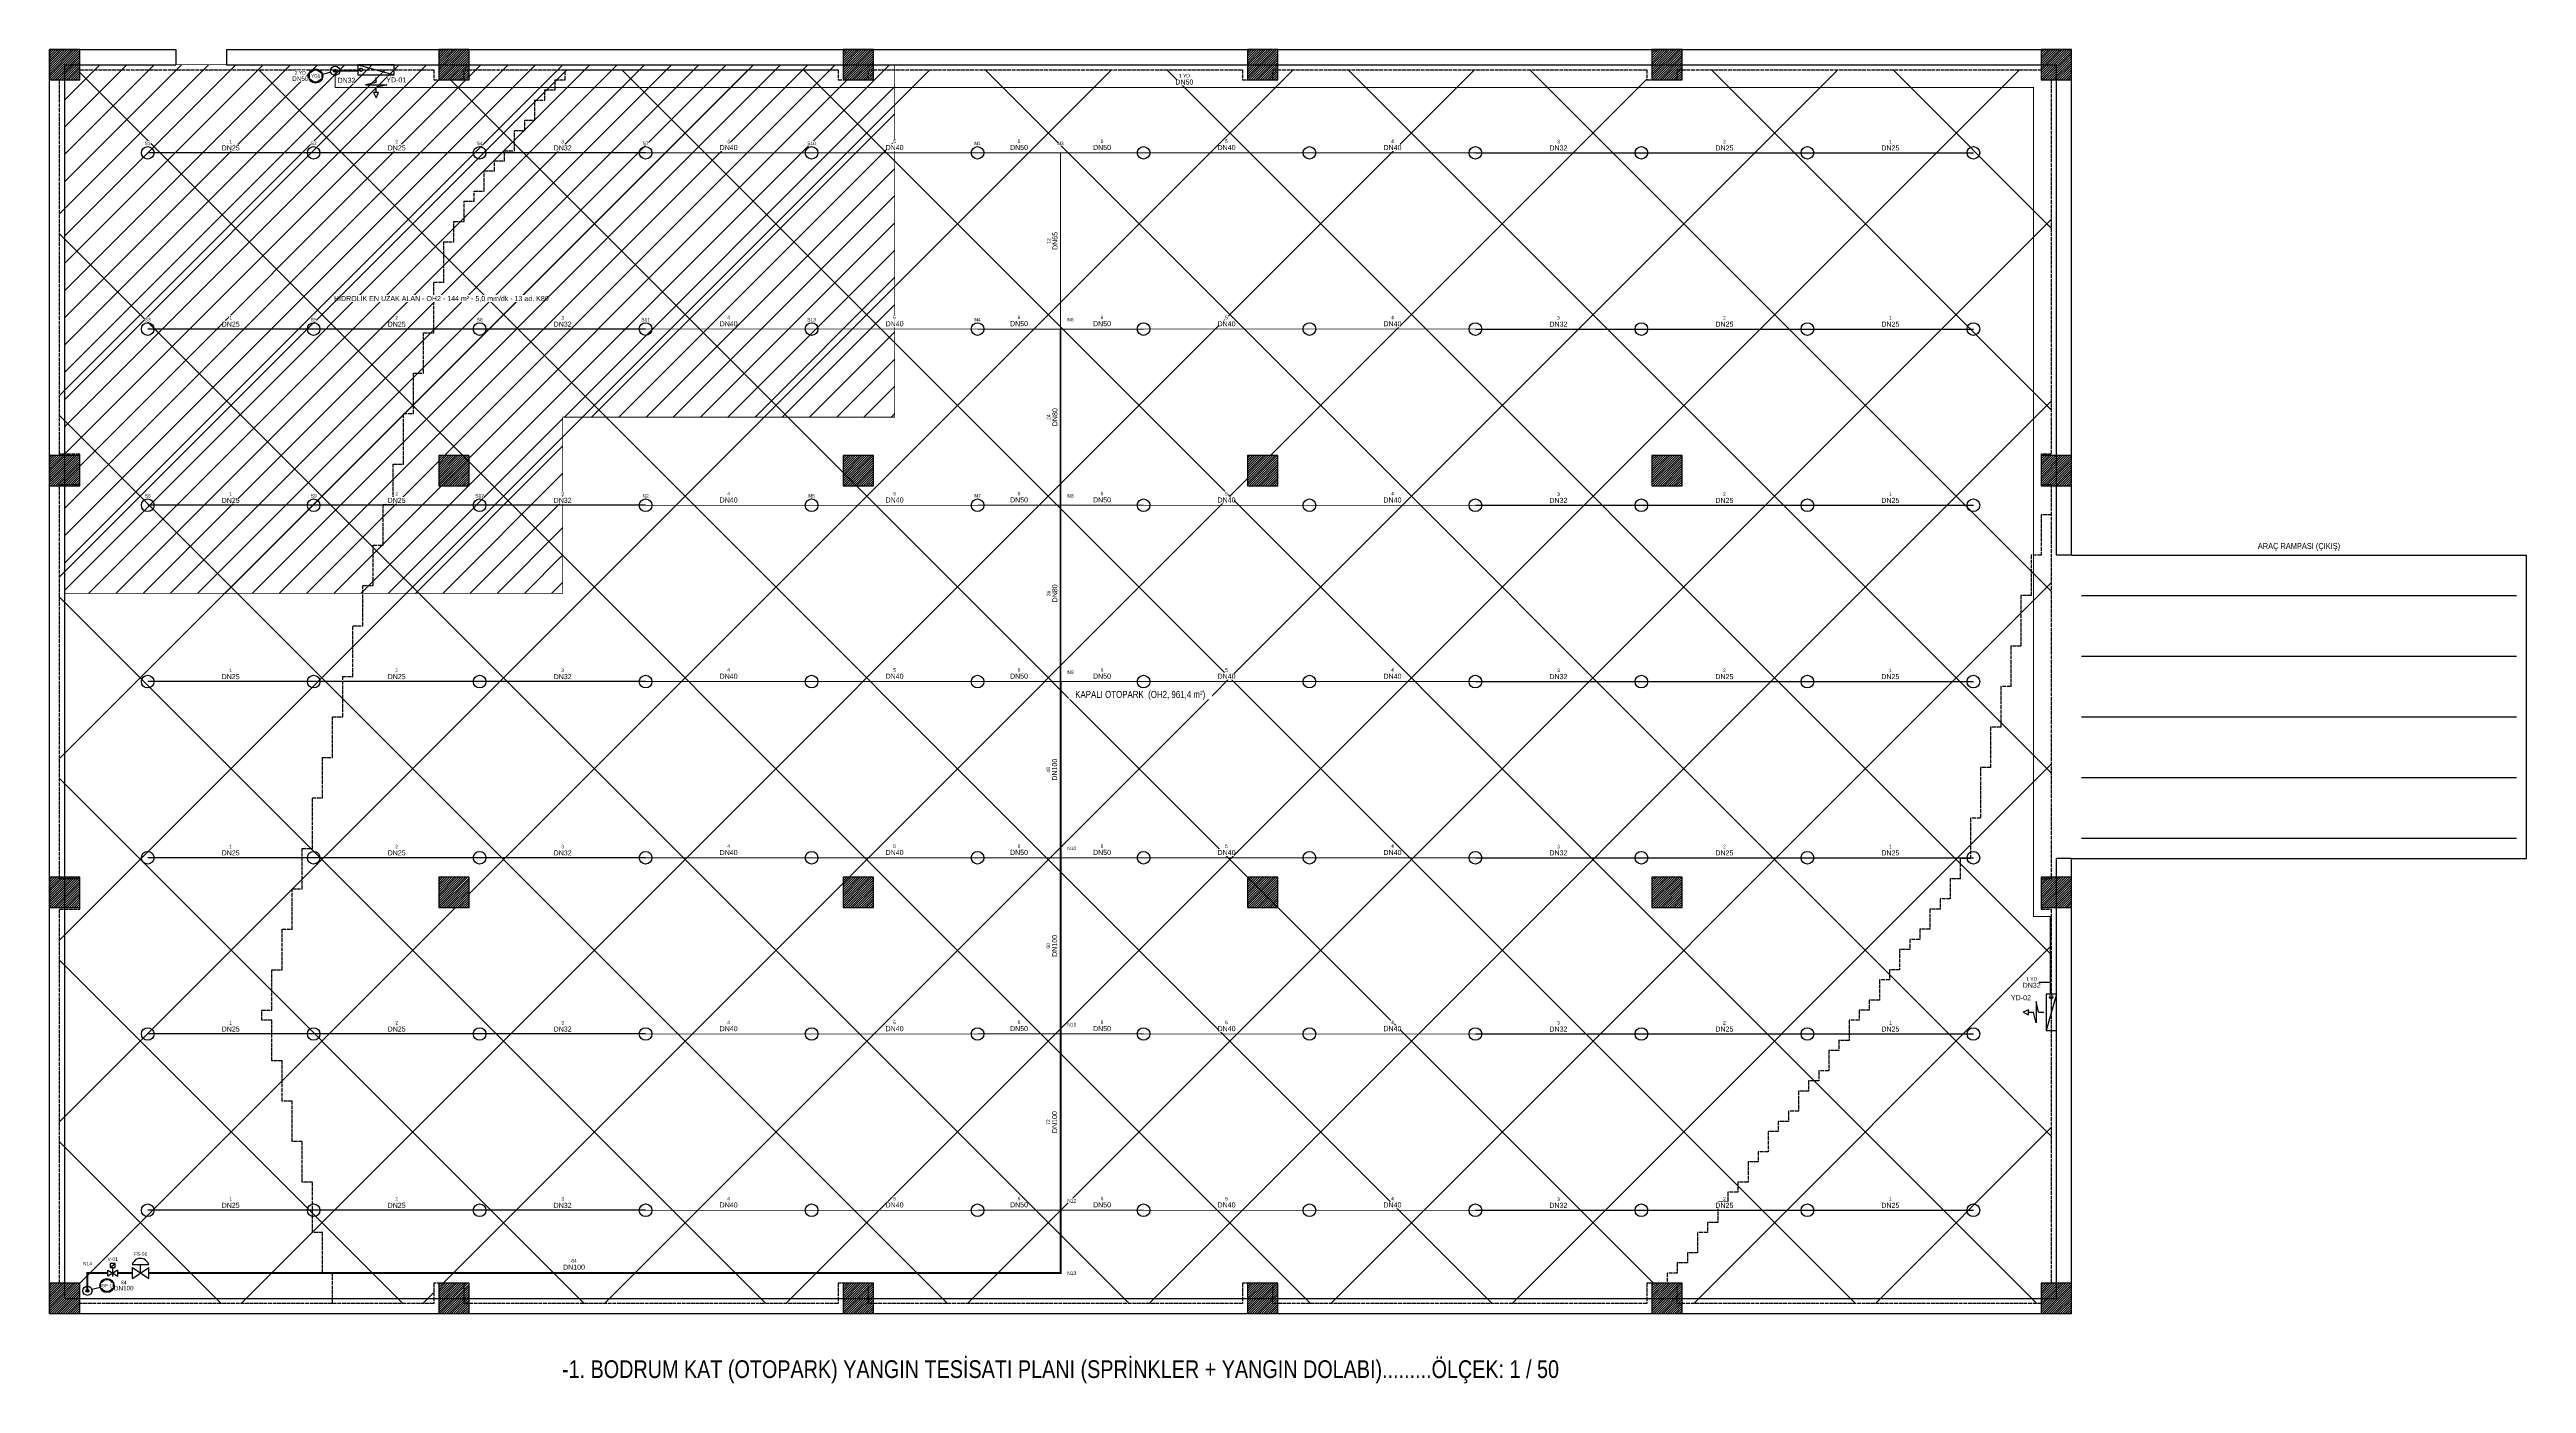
# Model space of a CAD drawing. Header units: centimetres. Extents: x 0 to 9130, y -568 to 3288.
# Drawn here: x 0 to 4900, y -138 to 2500 of the extents above; entities that cross this region are included whole.
import ezdxf
from ezdxf.enums import TextEntityAlignment as Align

# ---------------------------------------------------------------- set-up
doc = ezdxf.new("R2010")
doc.units = ezdxf.units.CM
doc.linetypes.add('DASHED', pattern=[1.524, 1.27, -0.254])
for name, color, linetype in [('ROTAS-MIMARI-DUVAR', 8, 'Continuous'), ('ROTAS-MIMARI-KAPI', 8, 'Continuous'), ('ROTAS-MIMARI-KOLON', 8, 'Continuous'), ('ROTAS-MIMARI-KOLON-TARAMA', 9, 'Continuous'), ('ROTAS-MIMARI-MAHAL', 7, 'Continuous'), ('ROTAS-MIMARI-MERDIVEN', 8, 'Continuous'), ('ROTAS-YANGIN-BASLIK', 7, 'Continuous'), ('ROTAS-YANGIN-DOLAP', 1, 'Continuous'), ('ROTAS-YANGIN-DOLAP-BORU', 1, 'Continuous'), ('ROTAS-YANGIN-DOLAP-CAP', 1, 'Continuous'), ('ROTAS-YANGIN-DOLAP-ERISIM', 3, 'DASHED'), ('ROTAS-YANGIN-DOLAP-KAPSAMA', 3, 'Continuous'), ('ROTAS-YANGIN-DOLAP-KOLON', 6, 'Continuous'), ('ROTAS-YANGIN-DOLAP-YAZI', 1, 'Continuous'), ('ROTAS-YANGIN-DUGUM', 3, 'Continuous'), ('ROTAS-YANGIN-HIDROLIK-ALAN', 2, 'Continuous'), ('ROTAS-YANGIN-HIDROLIK-TARAMA', 8, 'Continuous'), ('ROTAS-YANGIN-KOLON', 6, 'Continuous'), ('ROTAS-YANGIN-SPR-BORU', 140, 'Continuous'), ('ROTAS-YANGIN-SPR-CAP', 141, 'Continuous'), ('ROTAS-YANGIN-SPRINKLER', 15, 'Continuous'), ('ROTAS-YANGIN-VANA', 1, 'Continuous')]:
    doc.layers.add(name, color=color, linetype=linetype)
doc.styles.add('ROTAS', font='arial.ttf')

# ---------------------------------------------------------------- blocks, each defined once
blk = doc.blocks.new('ROTAS-SPR-DIK')
blk.add_circle((0, 0), 12.5)
blk = doc.blocks.new('ROTAS-SMB-IZLENEBILIR-KELEBEK')
for p, q in [((-5, 11), (5, 19)), ((0, 7), (0, 11)), ((0, -7), (0, 7))]:
    blk.add_line(p, q)
for points in [[(-10, -6), (-10, 6), (0, 0)], [(-5, 11), (5, 11), (5, 19), (-5, 19)], [(10, -6), (10, 6), (0, 0)]]:
    blk.add_lwpolyline(points, close=True)
blk = doc.blocks.new('ROTAS-AKIS-ANAHTARI')
for p, q in [((-16.3, 16.7), (16.2, 16.7)), ((-16.2, -11), (-16.2, 11)), ((-16.2, 11), (16.3, -11)), ((-16.2, -11), (16.3, 11)), ((0.1, 0), (0.1, 16.7)), ((16.3, -11), (16.3, 11))]:
    blk.add_line(p, q)
blk.add_lwpolyline([(16.2, 16.7), (14.8, 20.1), (12.8, 23.1), (10.1, 25.6), (7, 27.5), (3.5, 28.6), (-0.1, 29), (-3.7, 28.6), (-7.2, 27.5), (-10.3, 25.6), (-12.9, 23.1), (-15, 20.1), (-16.3, 16.7)])
blk = doc.blocks.new('ROTAS-SPR-KOLON')
blk.add_hatch(color=7).paths.add_polyline_path([(3, 0), (2.8, 1.1), (2.1, 2.1), (1.1, 2.8), (0, 3), (-1.1, 2.8), (-2.1, 2.1), (-2.8, 1.1), (-3, 0), (-2.8, -1.1), (-2.1, -2.1), (-1.1, -2.8), (0, -3), (1.1, -2.8), (2.1, -2.1), (2.8, -1.1)])
for radius in [9, 3]:
    blk.add_circle((0, 0), radius)
blk = doc.blocks.new('ROTAS-YANGIN-DOLABI-PLAN')
for p, q in [((-21.2, 7.3), (0, 12.3)), ((21.2, 7.3), (-21.2, 7.3)), ((0, 32.8), (-5, 22)), ((-5, 22), (5, 22)), ((5, 22), (0, 32.8)), ((0, 22), (0, 12.3)), ((0, 2.3), (21.2, 7.3)), ((0, 2.3), (0, -7.8)), ((36, -32.8), (-36, -12.8)), ((30, -22.8), (30, -22.8))]:
    blk.add_line(p, q)
for points in [[(-36, -12.8), (-36, -32.8), (36, -32.8), (36, -12.8), (-36, -12.8)], [(36, -32.8), (-36, -12.8), (-36, -32.8), (36, -32.8)]]:
    blk.add_lwpolyline(points)
blk.add_circle((30, -22.8), 3.25)
at = {"style": 'ROTAS'}
blk.add_attdef('NO', text='', height=6, dxfattribs=at).set_placement((0, 35.8), align=Align.BOTTOM_CENTER)

msp = doc.modelspace()

# ---------------------------------------------------------------- hatches: boundary and pattern name
at = {"layer": 'ROTAS-MIMARI-KOLON-TARAMA'}
h = msp.add_hatch(dxfattribs=at)
h.set_pattern_fill('ANSI31')
h.paths.add_polyline_path([(0, 2440), (60, 2440), (60, 2500), (0, 2500)])
h = msp.add_hatch(dxfattribs=at)
h.set_pattern_fill('ANSI31')
h.paths.add_polyline_path([(770, 2440), (830, 2440), (830, 2500), (770, 2500)])
h = msp.add_hatch(dxfattribs=at)
h.set_pattern_fill('ANSI31')
h.paths.add_polyline_path([(1570, 2440), (1630, 2440), (1630, 2500), (1570, 2500)])
h = msp.add_hatch(dxfattribs=at)
h.set_pattern_fill('ANSI31')
h.paths.add_polyline_path([(2370, 2440), (2430, 2440), (2430, 2500), (2370, 2500)])
h = msp.add_hatch(dxfattribs=at)
h.set_pattern_fill('ANSI31')
h.paths.add_polyline_path([(3170, 2440), (3230, 2440), (3230, 2500), (3170, 2500)])
h = msp.add_hatch(dxfattribs=at)
h.set_pattern_fill('ANSI31')
h.paths.add_polyline_path([(3940, 2440), (4000, 2440), (4000, 2500), (3940, 2500)])
h = msp.add_hatch(dxfattribs=at)
h.set_pattern_fill('ANSI31')
h.paths.add_polyline_path([(0, 1637), (60, 1637), (60, 1697), (0, 1697)])
h = msp.add_hatch(dxfattribs=at)
h.set_pattern_fill('ANSI31')
h.paths.add_polyline_path([(770, 1637), (830, 1637), (830, 1697), (770, 1697)])
h = msp.add_hatch(dxfattribs=at)
h.set_pattern_fill('ANSI31')
h.paths.add_polyline_path([(1570, 1637), (1630, 1637), (1630, 1697), (1570, 1697)])
h = msp.add_hatch(dxfattribs=at)
h.set_pattern_fill('ANSI31')
h.paths.add_polyline_path([(2370, 1637), (2430, 1637), (2430, 1697), (2370, 1697)])
h = msp.add_hatch(dxfattribs=at)
h.set_pattern_fill('ANSI31')
h.paths.add_polyline_path([(3170, 1637), (3230, 1637), (3230, 1697), (3170, 1697)])
h = msp.add_hatch(dxfattribs=at)
h.set_pattern_fill('ANSI31')
h.paths.add_polyline_path([(3940, 1637), (4000, 1637), (4000, 1697), (3940, 1697)])
h = msp.add_hatch(dxfattribs=at)
h.set_pattern_fill('ANSI31')
h.paths.add_polyline_path([(0, 803), (60, 803), (60, 863), (0, 863)])
h = msp.add_hatch(dxfattribs=at)
h.set_pattern_fill('ANSI31')
h.paths.add_polyline_path([(770, 803), (830, 803), (830, 863), (770, 863)])
h = msp.add_hatch(dxfattribs=at)
h.set_pattern_fill('ANSI31')
h.paths.add_polyline_path([(1570, 803), (1630, 803), (1630, 863), (1570, 863)])
h = msp.add_hatch(dxfattribs=at)
h.set_pattern_fill('ANSI31')
h.paths.add_polyline_path([(2370, 803), (2430, 803), (2430, 863), (2370, 863)])
h = msp.add_hatch(dxfattribs=at)
h.set_pattern_fill('ANSI31')
h.paths.add_polyline_path([(3170, 803), (3230, 803), (3230, 863), (3170, 863)])
h = msp.add_hatch(dxfattribs=at)
h.set_pattern_fill('ANSI31')
h.paths.add_polyline_path([(3940, 803), (4000, 803), (4000, 863), (3940, 863)])
h = msp.add_hatch(dxfattribs=at)
h.set_pattern_fill('ANSI31')
h.paths.add_polyline_path([(0, 0), (60, 0), (60, 60), (0, 60)])
h = msp.add_hatch(dxfattribs=at)
h.set_pattern_fill('ANSI31')
h.paths.add_polyline_path([(770, 0), (830, 0), (830, 60), (770, 60)])
h = msp.add_hatch(dxfattribs=at)
h.set_pattern_fill('ANSI31')
h.paths.add_polyline_path([(1570, 0), (1630, 0), (1630, 60), (1570, 60)])
h = msp.add_hatch(dxfattribs=at)
h.set_pattern_fill('ANSI31')
h.paths.add_polyline_path([(2370, 0), (2430, 0), (2430, 60), (2370, 60)])
h = msp.add_hatch(dxfattribs=at)
h.set_pattern_fill('ANSI31')
h.paths.add_polyline_path([(3170, 0), (3230, 0), (3230, 60), (3170, 60)])
h = msp.add_hatch(dxfattribs=at)
h.set_pattern_fill('ANSI31')
h.paths.add_polyline_path([(3940, 0), (4000, 0), (4000, 60), (3940, 60)])
at = {"layer": 'ROTAS-YANGIN-DOLAP-KAPSAMA'}
h = msp.add_hatch(dxfattribs=at)
h.set_pattern_fill('ANSI37', scale=80)
h.paths.add_polyline_path([(20, 860), (20, 1640), (60, 1640), (60, 1700), (20, 1700), (20, 2440), (60, 2440), (60, 2460), (760, 2460), (760, 2440), (820, 2440), (820, 2460), (1560, 2460), (1560, 2440), (1620, 2440), (1620, 2460), (2360, 2460), (2360, 2440), (2420, 2440), (2420, 2460), (3160, 2460), (3160, 2440), (3220, 2440), (3220, 2460), (3940, 2460), (3940, 2440), (3960, 2440), (3960, 1700), (3940, 1700), (3940, 1640), (3960, 1640), (3960, 860), (3940, 860), (3940, 800), (3960, 800), (3960, 60), (3940, 60), (3940, 20), (3220, 20), (3220, 60), (3160, 60), (3160, 20), (2420, 20), (2420, 60), (2360, 60), (2360, 20), (1620, 20), (1620, 60), (1560, 60), (1560, 20), (820, 20), (820, 60), (760, 60), (760, 20), (60, 20), (60, 60), (20, 60), (20, 800), (60, 800), (60, 860)])
h.paths.add_polyline_path([(1560, 1700), (1560, 1640), (1620, 1640), (1620, 1700)], flags=0)
h.paths.add_polyline_path([(1620, 860), (1560, 860), (1560, 800), (1620, 800)], flags=0)
h.paths.add_polyline_path([(760, 1700), (760, 1640), (820, 1640), (820, 1700)], flags=0)
h.paths.add_polyline_path([(760, 860), (760, 800), (820, 800), (820, 860)], flags=0)
h.paths.add_polyline_path([(2360, 800), (2420, 800), (2420, 860), (2360, 860)], flags=0)
h.paths.add_polyline_path([(2360, 1640), (2420, 1640), (2420, 1700), (2360, 1700)], flags=0)
h.paths.add_polyline_path([(3220, 800), (3220, 860), (3160, 860), (3160, 800)], flags=0)
h.paths.add_polyline_path([(3160, 1640), (3220, 1640), (3220, 1700), (3160, 1700)], flags=0)
at = {"layer": 'ROTAS-YANGIN-HIDROLIK-TARAMA'}
h = msp.add_hatch(dxfattribs=at)
h.set_pattern_fill('ANSI31', scale=12)
h.paths.add_polyline_path([(30.033, 2469.986), (1671.667, 2469.986), (1671.667, 1772.814), (1014.967, 1772.814), (1014.967, 1424.314), (30.033, 1424.314)])

# ---------------------------------------------------------------- linework, layer by layer
at = {"layer": 'ROTAS-MIMARI-DUVAR'}
for p, q in [((0, 2500), (250, 2500)), ((0, 0), (0, 2500)), ((350, 2500), (4000, 2500)), ((4000, 1500), (4000, 2500)), ((30, 2470), (250, 2470)), ((30, 30), (30, 2470)), ((350, 2470), (3970, 2470)), ((3970, 1500), (3970, 2470)), ((4000, 1500), (4900, 1500)), ((4900, 900), (4900, 1500)), ((3970, 30), (3970, 900)), ((4000, 900), (4900, 900)), ((4000, 0), (4000, 900)), ((0, 0), (4000, 0)), ((30, 30), (3970, 30))]:
    msp.add_line(p, q, dxfattribs=at)
at = {"layer": 'ROTAS-MIMARI-KAPI'}
for p, q in [((250, 2500), (250, 2470)), ((350, 2500), (350, 2470)), ((4000, 1500), (3970, 1500)), ((4000, 900), (3970, 900))]:
    msp.add_line(p, q, dxfattribs=at)
at = {"layer": 'ROTAS-MIMARI-KOLON'}
for points in [[(0, 2440), (60, 2440), (60, 2500), (0, 2500)], [(770, 2440), (830, 2440), (830, 2500), (770, 2500)], [(1570, 2440), (1630, 2440), (1630, 2500), (1570, 2500)], [(2370, 2440), (2430, 2440), (2430, 2500), (2370, 2500)], [(3170, 2440), (3230, 2440), (3230, 2500), (3170, 2500)], [(3940, 2440), (4000, 2440), (4000, 2500), (3940, 2500)], [(0, 1637), (60, 1637), (60, 1697), (0, 1697)], [(770, 1637), (830, 1637), (830, 1697), (770, 1697)], [(1570, 1637), (1630, 1637), (1630, 1697), (1570, 1697)], [(2370, 1637), (2430, 1637), (2430, 1697), (2370, 1697)], [(3170, 1637), (3230, 1637), (3230, 1697), (3170, 1697)], [(3940, 1637), (4000, 1637), (4000, 1697), (3940, 1697)], [(0, 803), (60, 803), (60, 863), (0, 863)], [(770, 803), (830, 803), (830, 863), (770, 863)], [(1570, 803), (1630, 803), (1630, 863), (1570, 863)], [(2370, 803), (2430, 803), (2430, 863), (2370, 863)], [(3170, 803), (3230, 803), (3230, 863), (3170, 863)], [(3940, 803), (4000, 803), (4000, 863), (3940, 863)], [(0, 0), (60, 0), (60, 60), (0, 60)], [(770, 0), (830, 0), (830, 60), (770, 60)], [(1570, 0), (1630, 0), (1630, 60), (1570, 60)], [(2370, 0), (2430, 0), (2430, 60), (2370, 60)], [(3170, 0), (3230, 0), (3230, 60), (3170, 60)], [(3940, 0), (4000, 0), (4000, 60), (3940, 60)]]:
    msp.add_lwpolyline(points, close=True, dxfattribs=at)
at = {"layer": 'ROTAS-MIMARI-MERDIVEN', "linetype": 'DASHED', "ltscale": 2}
for points in [[(4020, 1420), (4880, 1420)], [(4020, 1300), (4880, 1300)], [(4020, 1180), (4880, 1180)], [(4020, 1060), (4880, 1060)], [(4020, 940), (4880, 940)]]:
    msp.add_lwpolyline(points, dxfattribs=at)
at = {"layer": 'ROTAS-YANGIN-DOLAP-BORU', "const_width": 2}
msp.add_lwpolyline([(565, 2458), (565, 2425), (3925, 2425), (3925, 785), (3958, 785), (3958, 677)], dxfattribs=at)
at = {"layer": 'ROTAS-YANGIN-DOLAP-BORU'}
for points in [[(565, 2458), (610, 2458)], [(3958, 677), (3958, 632)]]:
    msp.add_lwpolyline(points, dxfattribs=at)
at = {"layer": 'ROTAS-YANGIN-DOLAP-CAP'}
msp.add_line((3957, 654.5), (3936, 654.5), dxfattribs=at)
at = {"layer": 'ROTAS-YANGIN-DOLAP-ERISIM', "linetype": 'DASHED', "ltscale": 6}
for points in [[(20, 860), (20, 1640), (60, 1640), (60, 1700), (20, 1700), (20, 2440), (60, 2440), (60, 2460), (760, 2460), (760, 2440), (820, 2440), (820, 2460), (1560, 2460), (1560, 2440), (1620, 2440), (1620, 2460), (2360, 2460), (2360, 2440), (2420, 2440), (2420, 2460), (3160, 2460), (3160, 2440), (3220, 2440), (3220, 2460), (3940, 2460), (3940, 2440), (3960, 2440), (3960, 1700), (3940, 1700), (3940, 1640), (3960, 1640), (3960, 1580), (3940, 1580), (3940, 1500), (3920, 1500), (3920, 1420), (3900, 1420), (3900, 1320), (3880, 1320), (3880, 1240), (3860, 1240), (3860, 1160), (3840, 1160), (3840, 1080), (3820, 1080), (3820, 980), (3800, 980), (3800, 900), (3780, 900), (3780, 860), (3760, 860), (3760, 820), (3740, 820), (3740, 800), (3720, 800), (3720, 760), (3700, 760), (3700, 740), (3680, 740), (3680, 720), (3660, 720), (3660, 680), (3640, 680), (3640, 660), (3620, 660), (3620, 620), (3600, 620), (3600, 600), (3580, 600), (3580, 580), (3560, 580), (3560, 540), (3540, 540), (3540, 520), (3520, 520), (3520, 480), (3500, 480), (3500, 460), (3480, 460), (3480, 440), (3460, 440), (3460, 400), (3440, 400), (3440, 380), (3420, 380), (3420, 360), (3400, 360), (3400, 320), (3380, 320), (3380, 300), (3360, 300), (3360, 260), (3340, 260), (3340, 240), (3320, 240), (3320, 220), (3300, 220), (3300, 180), (3280, 180), (3280, 160), (3260, 160), (3260, 120), (3240, 120), (3240, 100), (3220, 100), (3220, 80), (3200, 80), (3200, 60), (3160, 60), (3160, 20), (2420, 20), (2420, 60), (2360, 60), (2360, 20), (1620, 20), (1620, 60), (1560, 60), (1560, 20), (820, 20), (820, 60), (760, 60), (760, 20), (60, 20), (60, 60), (20, 60), (20, 800), (60, 800), (60, 860)], [(760, 20), (560, 20), (560, 80), (540, 80), (540, 160), (520, 160), (520, 260), (500, 260), (500, 340), (480, 340), (480, 420), (460, 420), (460, 500), (440, 500), (440, 580), (420, 580), (420, 600), (440, 600), (440, 680), (460, 680), (460, 760), (480, 760), (480, 840), (500, 840), (500, 920), (520, 920), (520, 1020), (540, 1020), (540, 1100), (560, 1100), (560, 1180), (580, 1180), (580, 1260), (600, 1260), (600, 1360), (620, 1360), (620, 1440), (640, 1440), (640, 1520), (660, 1520), (660, 1600), (680, 1600), (680, 1680), (700, 1680), (700, 1780), (720, 1780), (720, 1860), (740, 1860), (740, 1940), (760, 1940), (760, 2040), (780, 2040), (780, 2120), (800, 2120), (800, 2160), (820, 2160), (820, 2200), (840, 2200), (840, 2220), (860, 2220), (860, 2260), (880, 2260), (880, 2280), (900, 2280), (900, 2300), (920, 2300), (920, 2340), (940, 2340), (940, 2360), (960, 2360), (960, 2400), (980, 2400), (980, 2420), (1000, 2420), (1000, 2440), (1020, 2440), (1020, 2460), (1560, 2460), (1560, 2440), (1620, 2440), (1620, 2460), (2360, 2460), (2360, 2440), (2420, 2440), (2420, 2460), (3160, 2460), (3160, 2440), (3220, 2440), (3220, 2460), (3940, 2460), (3940, 2440), (3960, 2440), (3960, 1700), (3940, 1700), (3940, 1640), (3960, 1640), (3960, 860), (3940, 860), (3940, 800), (3960, 800), (3960, 60), (3940, 60), (3940, 20), (3220, 20), (3220, 60), (3160, 60), (3160, 20), (2420, 20), (2420, 60), (2360, 60), (2360, 20), (1620, 20), (1620, 60), (1560, 60), (1560, 20), (820, 20), (820, 60), (760, 60)]]:
    msp.add_lwpolyline(points, close=True, dxfattribs=at)
at = {"layer": 'ROTAS-YANGIN-DOLAP-KOLON'}
msp.add_line((539.886, 2451.271), (555.341, 2455.412), dxfattribs=at)
for radius in [14, 12]:
    msp.add_circle((526.363, 2447.647), radius, dxfattribs=at)
at = {"layer": 'ROTAS-YANGIN-HIDROLIK-ALAN', "linetype": 'DASHED', "ltscale": 8, "const_width": 1.5}
msp.add_lwpolyline([(30.033, 2469.986), (1671.667, 2469.986), (1671.667, 1772.814), (1014.967, 1772.814), (1014.967, 1424.314), (30.033, 1424.314)], close=True, dxfattribs=at)
at = {"layer": 'ROTAS-YANGIN-KOLON'}
msp.add_line((100.114, 51.729), (84.659, 47.588), dxfattribs=at)
for radius in [14, 12]:
    msp.add_circle((113.637, 55.353), radius, dxfattribs=at)
at = {"layer": 'ROTAS-YANGIN-SPR-BORU'}
for points in [[(522.5, 2295.7), (194.2, 2295.7)], [(850.8, 2295.7), (522.5, 2295.7)], [(1179.2, 2295.7), (850.8, 2295.7)], [(2820.8, 2295.7), (3149.2, 2295.7)], [(3149.2, 2295.7), (3477.5, 2295.7)], [(3477.5, 2295.7), (3805.8, 2295.7)], [(522.5, 1947.1), (194.2, 1947.1)], [(850.8, 1947.1), (522.5, 1947.1)], [(1179.2, 1947.1), (850.8, 1947.1)], [(2820.8, 1947.1), (3149.2, 1947.1)], [(3149.2, 1947.1), (3477.5, 1947.1)], [(3477.5, 1947.1), (3805.8, 1947.1)], [(522.5, 1598.6), (194.2, 1598.6)], [(850.8, 1598.6), (522.5, 1598.6)], [(1179.2, 1598.6), (850.8, 1598.6)], [(2820.8, 1598.6), (3149.2, 1598.6)], [(3149.2, 1598.6), (3477.5, 1598.6)], [(3477.5, 1598.6), (3805.8, 1598.6)], [(522.5, 1250), (194.2, 1250)], [(850.8, 1250), (522.5, 1250)], [(1179.2, 1250), (850.8, 1250)], [(2820.8, 1250), (3149.2, 1250)], [(3149.2, 1250), (3477.5, 1250)], [(3477.5, 1250), (3805.8, 1250)], [(522.5, 901.4), (194.2, 901.4)], [(850.8, 901.4), (522.5, 901.4)], [(1179.2, 901.4), (850.8, 901.4)], [(2820.8, 901.4), (3149.2, 901.4)], [(3149.2, 901.4), (3477.5, 901.4)], [(3477.5, 901.4), (3805.8, 901.4)], [(522.5, 552.9), (194.2, 552.9)], [(850.8, 552.9), (522.5, 552.9)], [(1179.2, 552.9), (850.8, 552.9)], [(2820.8, 552.9), (3149.2, 552.9)], [(3149.2, 552.9), (3477.5, 552.9)], [(3477.5, 552.9), (3805.8, 552.9)], [(522.5, 204.3), (194.2, 204.3)], [(850.8, 204.3), (522.5, 204.3)], [(1179.2, 204.3), (850.8, 204.3)], [(2820.8, 204.3), (3149.2, 204.3)], [(3149.2, 204.3), (3477.5, 204.3)], [(3477.5, 204.3), (3805.8, 204.3)]]:
    msp.add_lwpolyline(points, dxfattribs=at)
for points, const_width in [([(1507.5, 2295.7), (1179.2, 2295.7)], 1.5), ([(1835.8, 2295.7), (1507.5, 2295.7)], 1.5), ([(2000, 2295.7), (1835.8, 2295.7)], 2), ([(2000, 1947.1), (2000, 2295.7)], 2.5), ([(2000, 2295.7), (2164.2, 2295.7)], 2), ([(2164.2, 2295.7), (2492.5, 2295.7)], 1.5), ([(2492.5, 2295.7), (2820.8, 2295.7)], 1.5), ([(1507.5, 1947.1), (1179.2, 1947.1)], 1.5), ([(1835.8, 1947.1), (1507.5, 1947.1)], 1.5), ([(2000, 1947.1), (1835.8, 1947.1)], 2), ([(2000, 1598.6), (2000, 1947.1)], 3), ([(2000, 1947.1), (2164.2, 1947.1)], 2), ([(2164.2, 1947.1), (2492.5, 1947.1)], 1.5), ([(2492.5, 1947.1), (2820.8, 1947.1)], 1.5), ([(1507.5, 1598.6), (1179.2, 1598.6)], 1.5), ([(1835.8, 1598.6), (1507.5, 1598.6)], 1.5), ([(2000, 1598.6), (1835.8, 1598.6)], 2), ([(2000, 1250), (2000, 1598.6)], 3), ([(2000, 1598.6), (2164.2, 1598.6)], 2), ([(2164.2, 1598.6), (2492.5, 1598.6)], 1.5), ([(2492.5, 1598.6), (2820.8, 1598.6)], 1.5), ([(1507.5, 1250), (1179.2, 1250)], 1.5), ([(1835.8, 1250), (1507.5, 1250)], 1.5), ([(2000, 1250), (1835.8, 1250)], 2), ([(2000, 901.4), (2000, 1250)], 4), ([(2000, 1250), (2164.2, 1250)], 2), ([(2164.2, 1250), (2492.5, 1250)], 1.5), ([(2492.5, 1250), (2820.8, 1250)], 1.5), ([(1507.5, 901.4), (1179.2, 901.4)], 1.5), ([(1835.8, 901.4), (1507.5, 901.4)], 1.5), ([(2000, 901.4), (1835.8, 901.4)], 2), ([(2000, 552.9), (2000, 901.4)], 4), ([(2000, 901.4), (2164.2, 901.4)], 2), ([(2164.2, 901.4), (2492.5, 901.4)], 1.5), ([(2492.5, 901.4), (2820.8, 901.4)], 1.5), ([(1507.5, 552.9), (1179.2, 552.9)], 1.5), ([(1835.8, 552.9), (1507.5, 552.9)], 1.5), ([(2000, 552.9), (1835.8, 552.9)], 2), ([(2000, 204.3), (2000, 552.9)], 4), ([(2000, 552.9), (2164.2, 552.9)], 2), ([(2164.2, 552.9), (2492.5, 552.9)], 1.5), ([(2492.5, 552.9), (2820.8, 552.9)], 1.5), ([(196.3, 80), (2000, 80), (2000, 204.3)], 4), ([(1507.5, 204.3), (1179.2, 204.3)], 1.5), ([(1835.8, 204.3), (1507.5, 204.3)], 1.5), ([(2000, 204.3), (1835.8, 204.3)], 2), ([(2000, 204.3), (2164.2, 204.3)], 2), ([(2164.2, 204.3), (2492.5, 204.3)], 1.5), ([(2492.5, 204.3), (2820.8, 204.3)], 1.5), ([(75, 45), (75, 80), (115, 80)], 4), ([(135, 80), (163.7, 80)], 4)]:
    msp.add_lwpolyline(points, dxfattribs=dict(at, const_width=const_width))

# ---------------------------------------------------------------- block references
at = {"layer": 'ROTAS-YANGIN-DOLAP'}
for p, rotation in [((646, 2437.2), -180), ((3937.2, 596), 90)]:
    msp.add_blockref('ROTAS-YANGIN-DOLABI-PLAN', p, dxfattribs=dict(at, rotation=rotation))
at = {"layer": 'ROTAS-YANGIN-DOLAP-KOLON'}
msp.add_blockref('ROTAS-SPR-KOLON', (565, 2458), dxfattribs=at)
at = {"layer": 'ROTAS-YANGIN-KOLON'}
msp.add_blockref('ROTAS-SPR-KOLON', (75, 45), dxfattribs=at)
at = {"layer": 'ROTAS-YANGIN-SPRINKLER'}
for p in [(194.2, 2295.7), (522.5, 2295.7), (850.8, 2295.7), (1179.2, 2295.7), (1507.5, 2295.7), (1835.8, 2295.7), (2164.2, 2295.7), (2492.5, 2295.7), (2820.8, 2295.7), (3149.2, 2295.7), (3477.5, 2295.7), (3805.8, 2295.7), (194.2, 1947.1), (522.5, 1947.1), (850.8, 1947.1), (1179.2, 1947.1), (1507.5, 1947.1), (1835.8, 1947.1), (2164.2, 1947.1), (2492.5, 1947.1), (2820.8, 1947.1), (3149.2, 1947.1), (3477.5, 1947.1), (3805.8, 1947.1), (194.2, 1598.6), (522.5, 1598.6), (850.8, 1598.6), (1179.2, 1598.6), (1507.5, 1598.6), (1835.8, 1598.6), (2164.2, 1598.6), (2492.5, 1598.6), (2820.8, 1598.6), (3149.2, 1598.6), (3477.5, 1598.6), (3805.8, 1598.6), (194.2, 1250), (522.5, 1250), (850.8, 1250), (1179.2, 1250), (1507.5, 1250), (1835.8, 1250), (2164.2, 1250), (2492.5, 1250), (2820.8, 1250), (3149.2, 1250), (3477.5, 1250), (3805.8, 1250), (194.2, 901.4), (522.5, 901.4), (850.8, 901.4), (1179.2, 901.4), (1507.5, 901.4), (1835.8, 901.4), (2164.2, 901.4), (2492.5, 901.4), (2820.8, 901.4), (3149.2, 901.4), (3477.5, 901.4), (3805.8, 901.4), (194.2, 552.9), (522.5, 552.9), (850.8, 552.9), (1179.2, 552.9), (1507.5, 552.9), (1835.8, 552.9), (2164.2, 552.9), (2492.5, 552.9), (2820.8, 552.9), (3149.2, 552.9), (3477.5, 552.9), (3805.8, 552.9), (194.2, 204.3), (522.5, 204.3), (850.8, 204.3), (1179.2, 204.3), (1507.5, 204.3), (1835.8, 204.3), (2164.2, 204.3), (2492.5, 204.3), (2820.8, 204.3), (3149.2, 204.3), (3477.5, 204.3), (3805.8, 204.3)]:
    msp.add_blockref('ROTAS-SPR-DIK', p, dxfattribs=at)
at = {"layer": 'ROTAS-YANGIN-VANA'}
for name, p in [('ROTAS-SMB-IZLENEBILIR-KELEBEK', (125, 80)), ('ROTAS-AKIS-ANAHTARI', (180, 80))]:
    msp.add_blockref(name, p, dxfattribs=at)

# ---------------------------------------------------------------- texts
at = {"layer": 'ROTAS-YANGIN-BASLIK', "style": 'ROTAS', "width": 0.8}
msp.add_text('-1. BODRUM KAT (OTOPARK) YANGIN TESİSATI PLANI (SPRİNKLER + YANGIN DOLABI).........ÖLÇEK: 1 / 50', height=35, dxfattribs=at).set_placement((2000, -110), align=Align.MIDDLE_CENTER)

# ---------------------------------------------------------------- next in the draw order: wipeouts: each hides what was drawn before it
for points in [[(515.363, 2442.647), (537.363, 2442.647), (537.363, 2452.647), (515.363, 2452.647)], [(572.7, 2432.5), (602.3, 2432.5), (602.3, 2446), (572.7, 2446)], [(668, 2433.25), (704, 2433.25), (704, 2446.75), (668, 2446.75)], [(2230.2, 2429), (2259.8, 2429), (2259.8, 2442.5), (2230.2, 2442.5)], [(188.32, 2309.7), (200.08, 2309.7), (200.08, 2319.15), (188.32, 2319.15)], [(343.55, 2298.7), (373.15, 2298.7), (373.15, 2312.2), (343.55, 2312.2)], [(516.62, 2309.7), (528.38, 2309.7), (528.38, 2319.15), (516.62, 2319.15)], [(671.85, 2298.7), (701.45, 2298.7), (701.45, 2312.2), (671.85, 2312.2)], [(844.92, 2309.7), (856.68, 2309.7), (856.68, 2319.15), (844.92, 2319.15)], [(1000.2, 2298.7), (1029.8, 2298.7), (1029.8, 2312.2), (1000.2, 2312.2)], [(1173.32, 2309.7), (1185.08, 2309.7), (1185.08, 2319.15), (1173.32, 2319.15)], [(1328.55, 2299.45), (1358.15, 2299.45), (1358.15, 2312.95), (1328.55, 2312.95)], [(1499.38, 2309.7), (1515.62, 2309.7), (1515.62, 2319.15), (1499.38, 2319.15)], [(1656.85, 2299.45), (1686.45, 2299.45), (1686.45, 2312.95), (1656.85, 2312.95)], [(1829.92, 2309.7), (1841.68, 2309.7), (1841.68, 2319.15), (1829.92, 2319.15)], [(1903.1, 2299.7), (1932.7, 2299.7), (1932.7, 2313.2), (1903.1, 2313.2)], [(1994.12, 2309.7), (2005.88, 2309.7), (2005.88, 2319.15), (1994.12, 2319.15)], [(2067.3, 2299.7), (2096.9, 2299.7), (2096.9, 2313.2), (2067.3, 2313.2)], [(2313.55, 2299.45), (2343.15, 2299.45), (2343.15, 2312.95), (2313.55, 2312.95)], [(2641.85, 2299.45), (2671.45, 2299.45), (2671.45, 2312.95), (2641.85, 2312.95)], [(2970.2, 2298.7), (2999.8, 2298.7), (2999.8, 2312.2), (2970.2, 2312.2)], [(3298.55, 2298.7), (3328.15, 2298.7), (3328.15, 2312.2), (3298.55, 2312.2)], [(3626.85, 2298.7), (3656.45, 2298.7), (3656.45, 2312.2), (3626.85, 2312.2)], [(1982.25, 2106.6), (1995.75, 2106.6), (1995.75, 2136.2), (1982.25, 2136.2)], [(577.894, 2000.773), (972.294, 2000.773), (972.294, 2014.273), (577.894, 2014.273)], [(188.32, 1961.1), (200.08, 1961.1), (200.08, 1970.55), (188.32, 1970.55)], [(343.55, 1950.1), (373.15, 1950.1), (373.15, 1963.6), (343.55, 1963.6)], [(516.62, 1961.1), (528.38, 1961.1), (528.38, 1970.55), (516.62, 1970.55)], [(671.85, 1950.1), (701.45, 1950.1), (701.45, 1963.6), (671.85, 1963.6)], [(844.92, 1961.1), (856.68, 1961.1), (856.68, 1970.55), (844.92, 1970.55)], [(1000.2, 1950.1), (1029.8, 1950.1), (1029.8, 1963.6), (1000.2, 1963.6)], [(1171.08, 1961.1), (1187.32, 1961.1), (1187.32, 1970.55), (1171.08, 1970.55)], [(1328.55, 1950.85), (1358.15, 1950.85), (1358.15, 1964.35), (1328.55, 1964.35)], [(1499.38, 1961.1), (1515.62, 1961.1), (1515.62, 1970.55), (1499.38, 1970.55)], [(1656.85, 1950.85), (1686.45, 1950.85), (1686.45, 1964.35), (1656.85, 1964.35)], [(1829.92, 1961.1), (1841.68, 1961.1), (1841.68, 1970.55), (1829.92, 1970.55)], [(1903.1, 1951.1), (1932.7, 1951.1), (1932.7, 1964.6), (1903.1, 1964.6)], [(2014, 1961.1), (2025.76, 1961.1), (2025.76, 1970.55), (2014, 1970.55)], [(2067.3, 1951.1), (2096.9, 1951.1), (2096.9, 1964.6), (2067.3, 1964.6)], [(2313.55, 1950.85), (2343.15, 1950.85), (2343.15, 1964.35), (2313.55, 1964.35)], [(2641.85, 1950.85), (2671.45, 1950.85), (2671.45, 1964.35), (2641.85, 1964.35)], [(2970.2, 1950.1), (2999.8, 1950.1), (2999.8, 1963.6), (2970.2, 1963.6)], [(3298.55, 1950.1), (3328.15, 1950.1), (3328.15, 1963.6), (3298.55, 1963.6)], [(3626.85, 1950.1), (3656.45, 1950.1), (3656.45, 1963.6), (3626.85, 1963.6)], [(1982, 1758.05), (1995.5, 1758.05), (1995.5, 1787.65), (1982, 1787.65)], [(188.32, 1612.6), (200.08, 1612.6), (200.08, 1622.05), (188.32, 1622.05)], [(516.62, 1612.6), (528.38, 1612.6), (528.38, 1622.05), (516.62, 1622.05)], [(842.68, 1612.6), (858.92, 1612.6), (858.92, 1622.05), (842.68, 1622.05)], [(1173.32, 1612.6), (1185.08, 1612.6), (1185.08, 1622.05), (1173.32, 1622.05)], [(1501.62, 1612.6), (1513.38, 1612.6), (1513.38, 1622.05), (1501.62, 1622.05)], [(1829.92, 1612.6), (1841.68, 1612.6), (1841.68, 1622.05), (1829.92, 1622.05)], [(2014, 1612.6), (2025.76, 1612.6), (2025.76, 1622.05), (2014, 1622.05)], [(343.55, 1601.6), (373.15, 1601.6), (373.15, 1615.1), (343.55, 1615.1)], [(671.85, 1601.6), (701.45, 1601.6), (701.45, 1615.1), (671.85, 1615.1)], [(1000.2, 1601.6), (1029.8, 1601.6), (1029.8, 1615.1), (1000.2, 1615.1)], [(1328.55, 1602.35), (1358.15, 1602.35), (1358.15, 1615.85), (1328.55, 1615.85)], [(1656.85, 1602.35), (1686.45, 1602.35), (1686.45, 1615.85), (1656.85, 1615.85)], [(1903.1, 1602.6), (1932.7, 1602.6), (1932.7, 1616.1), (1903.1, 1616.1)], [(2067.3, 1602.6), (2096.9, 1602.6), (2096.9, 1616.1), (2067.3, 1616.1)], [(2313.55, 1602.35), (2343.15, 1602.35), (2343.15, 1615.85), (2313.55, 1615.85)], [(2641.85, 1602.35), (2671.45, 1602.35), (2671.45, 1615.85), (2641.85, 1615.85)], [(2970.2, 1601.6), (2999.8, 1601.6), (2999.8, 1615.1), (2970.2, 1615.1)], [(3298.55, 1601.6), (3328.15, 1601.6), (3328.15, 1615.1), (3298.55, 1615.1)], [(3626.85, 1601.6), (3656.45, 1601.6), (3656.45, 1615.1), (3626.85, 1615.1)], [(4370.8, 1510), (4529.2, 1510), (4529.2, 1526.2), (4370.8, 1526.2)], [(1982, 1409.5), (1995.5, 1409.5), (1995.5, 1439.1), (1982, 1439.1)], [(343.55, 1253), (373.15, 1253), (373.15, 1266.5), (343.55, 1266.5)], [(671.85, 1253), (701.45, 1253), (701.45, 1266.5), (671.85, 1266.5)], [(1000.2, 1253), (1029.8, 1253), (1029.8, 1266.5), (1000.2, 1266.5)], [(1328.55, 1253.75), (1358.15, 1253.75), (1358.15, 1267.25), (1328.55, 1267.25)], [(1656.85, 1253.75), (1686.45, 1253.75), (1686.45, 1267.25), (1656.85, 1267.25)], [(1903.1, 1254), (1932.7, 1254), (1932.7, 1267.5), (1903.1, 1267.5)], [(2014, 1264), (2025.76, 1264), (2025.76, 1273.45), (2014, 1273.45)], [(2067.3, 1254), (2096.9, 1254), (2096.9, 1267.5), (2067.3, 1267.5)], [(2313.55, 1253.75), (2343.15, 1253.75), (2343.15, 1267.25), (2313.55, 1267.25)], [(2641.85, 1253.75), (2671.45, 1253.75), (2671.45, 1267.25), (2641.85, 1267.25)], [(2970.2, 1253), (2999.8, 1253), (2999.8, 1266.5), (2970.2, 1266.5)], [(3298.55, 1253), (3328.15, 1253), (3328.15, 1266.5), (3298.55, 1266.5)], [(3626.85, 1253), (3656.45, 1253), (3656.45, 1266.5), (3626.85, 1266.5)], [(1981.5, 1057.7), (1995, 1057.7), (1995, 1093.7), (1981.5, 1093.7)], [(343.55, 904.4), (373.15, 904.4), (373.15, 917.9), (343.55, 917.9)], [(671.85, 904.4), (701.45, 904.4), (701.45, 917.9), (671.85, 917.9)], [(1000.2, 904.4), (1029.8, 904.4), (1029.8, 917.9), (1000.2, 917.9)], [(1328.55, 905.15), (1358.15, 905.15), (1358.15, 918.65), (1328.55, 918.65)], [(1656.85, 905.15), (1686.45, 905.15), (1686.45, 918.65), (1656.85, 918.65)], [(1903.1, 905.4), (1932.7, 905.4), (1932.7, 918.9), (1903.1, 918.9)], [(2014, 915.4), (2030.24, 915.4), (2030.24, 924.85), (2014, 924.85)], [(2067.3, 905.4), (2096.9, 905.4), (2096.9, 918.9), (2067.3, 918.9)], [(2313.55, 905.15), (2343.15, 905.15), (2343.15, 918.65), (2313.55, 918.65)], [(2641.85, 905.15), (2671.45, 905.15), (2671.45, 918.65), (2641.85, 918.65)], [(2970.2, 904.4), (2999.8, 904.4), (2999.8, 917.9), (2970.2, 917.9)], [(3298.55, 904.4), (3328.15, 904.4), (3328.15, 917.9), (3298.55, 917.9)], [(3626.85, 904.4), (3656.45, 904.4), (3656.45, 917.9), (3626.85, 917.9)], [(1981.5, 709.15), (1995, 709.15), (1995, 745.15), (1981.5, 745.15)], [(3906.4, 642.525), (3936, 642.525), (3936, 656.025), (3906.4, 656.025)], [(343.55, 555.9), (373.15, 555.9), (373.15, 569.4), (343.55, 569.4)], [(671.85, 555.9), (701.45, 555.9), (701.45, 569.4), (671.85, 569.4)], [(1000.2, 555.9), (1029.8, 555.9), (1029.8, 569.4), (1000.2, 569.4)], [(1328.55, 556.65), (1358.15, 556.65), (1358.15, 570.15), (1328.55, 570.15)], [(1656.85, 556.65), (1686.45, 556.65), (1686.45, 570.15), (1656.85, 570.15)], [(1903.1, 556.9), (1932.7, 556.9), (1932.7, 570.4), (1903.1, 570.4)], [(2014, 566.9), (2030.24, 566.9), (2030.24, 576.35), (2014, 576.35)], [(2067.3, 556.9), (2096.9, 556.9), (2096.9, 570.4), (2067.3, 570.4)], [(2313.55, 556.65), (2343.15, 556.65), (2343.15, 570.15), (2313.55, 570.15)], [(2641.85, 556.65), (2671.45, 556.65), (2671.45, 570.15), (2641.85, 570.15)], [(2970.2, 555.9), (2999.8, 555.9), (2999.8, 569.4), (2970.2, 569.4)], [(3298.55, 555.9), (3328.15, 555.9), (3328.15, 569.4), (3298.55, 569.4)], [(3626.85, 555.9), (3656.45, 555.9), (3656.45, 569.4), (3626.85, 569.4)], [(1981.5, 360.6), (1995, 360.6), (1995, 396.6), (1981.5, 396.6)], [(343.55, 207.3), (373.15, 207.3), (373.15, 220.8), (343.55, 220.8)], [(671.85, 207.3), (701.45, 207.3), (701.45, 220.8), (671.85, 220.8)], [(1000.2, 207.3), (1029.8, 207.3), (1029.8, 220.8), (1000.2, 220.8)], [(1328.55, 208.05), (1358.15, 208.05), (1358.15, 221.55), (1328.55, 221.55)], [(1656.85, 208.05), (1686.45, 208.05), (1686.45, 221.55), (1656.85, 221.55)], [(1903.1, 208.3), (1932.7, 208.3), (1932.7, 221.8), (1903.1, 221.8)], [(2014, 218.3), (2030.24, 218.3), (2030.24, 227.75), (2014, 227.75)], [(2067.3, 208.3), (2096.9, 208.3), (2096.9, 221.8), (2067.3, 221.8)], [(2313.55, 208.05), (2343.15, 208.05), (2343.15, 221.55), (2313.55, 221.55)], [(2641.85, 208.05), (2671.45, 208.05), (2671.45, 221.55), (2641.85, 221.55)], [(2970.2, 207.3), (2999.8, 207.3), (2999.8, 220.8), (2970.2, 220.8)], [(3298.55, 207.3), (3328.15, 207.3), (3328.15, 220.8), (3298.55, 220.8)], [(3626.85, 207.3), (3656.45, 207.3), (3656.45, 220.8), (3626.85, 220.8)], [(66.88, 94), (83.12, 94), (83.12, 103.45), (66.88, 103.45)], [(114.64, 103), (135.36, 103), (135.36, 112.45), (114.64, 112.45)], [(167.4, 113.1), (192.6, 113.1), (192.6, 122.55), (167.4, 122.55)], [(1019.5, 85), (1055.5, 85), (1055.5, 98.5), (1019.5, 98.5)], [(102.637, 50.353), (124.637, 50.353), (124.637, 60.353), (102.637, 60.353)], [(2014, 75.275), (2030.24, 75.275), (2030.24, 84.725), (2014, 84.725)]]:
    msp.add_wipeout(points)

# ---------------------------------------------------------------- next in the draw order: texts
at = {"layer": 'ROTAS-MIMARI-MAHAL', "style": 'ROTAS', "width": 0.8}
msp.add_text('ARAÇ RAMPASI (ÇIKIŞ)', height=12, dxfattribs=at).set_placement((4450, 1518.1), align=Align.MIDDLE_CENTER)
at = {"layer": 'ROTAS-YANGIN-DOLAP-CAP', "style": 'ROTAS', "width": 0.8}
for s, p in [('DN32', (587.5, 2439.25)), ('DN50', (2245, 2435.75)), ('DN32', (3921.2, 649.275))]:
    msp.add_text(s, height=10, dxfattribs=at).set_placement(p, align=Align.MIDDLE_CENTER)
at = {"layer": 'ROTAS-YANGIN-DOLAP-KOLON', "style": 'ROTAS', "width": 0.8}
msp.add_text('YG1', height=6.5, dxfattribs=at).set_placement((526.363, 2447.647), align=Align.MIDDLE_CENTER)
at = {"layer": 'ROTAS-YANGIN-DOLAP-YAZI', "style": 'ROTAS', "width": 0.8}
msp.add_text('YD-01', height=10, dxfattribs=at).set_placement((686, 2440), align=Align.MIDDLE_CENTER)
at = {"layer": 'ROTAS-YANGIN-DUGUM', "style": 'ROTAS', "width": 0.8}
for s, p in [('S1', (194.2, 2314.425)), ('S2', (522.5, 2314.425)), ('S4', (850.8, 2314.425)), ('S7', (1179.2, 2314.425)), ('S10', (1507.5, 2314.425)), ('N1', (1835.8, 2314.425)), ('N3', (2000, 2314.425)), ('S3', (194.2, 1965.825)), ('S5', (522.5, 1965.825)), ('S8', (850.8, 1965.825)), ('S11', (1179.2, 1965.825)), ('S13', (1507.5, 1965.825)), ('N4', (1835.8, 1965.825)), ('N6', (2019.88, 1965.825)), ('S6', (194.2, 1617.325)), ('S9', (522.5, 1617.325)), ('S12', (850.8, 1617.325)), ('N2', (1179.2, 1617.325)), ('N5', (1507.5, 1617.325)), ('N7', (1835.8, 1617.325)), ('N8', (2019.88, 1617.325)), ('N9', (2019.88, 1268.725)), ('N10', (2022.12, 920.125)), ('N11', (2022.12, 571.625)), ('N12', (2022.12, 223.025)), ('N14', (75, 98.725)), ('N13', (2022.12, 80))]:
    msp.add_text(s, height=7, dxfattribs=at).set_placement(p, align=Align.MIDDLE_CENTER)
at = {"layer": 'ROTAS-YANGIN-HIDROLIK-ALAN', "style": 'ROTAS', "width": 0.8}
msp.add_text('HİDROLİK EN UZAK ALAN - OH2 - 144 m² - 5,0 mm/dk - 13 ad. K80', height=10, dxfattribs=at).set_placement((775.094, 2007.523), align=Align.MIDDLE_CENTER)
at = {"layer": 'ROTAS-YANGIN-KOLON', "style": 'ROTAS', "width": 0.8}
msp.add_text('SP-1', height=6.5, dxfattribs=at).set_placement((113.637, 55.353), align=Align.MIDDLE_CENTER)
at = {"layer": 'ROTAS-YANGIN-SPR-CAP', "style": 'ROTAS', "width": 0.8}
for s, p in [('DN25', (358.35, 2305.45)), ('DN25', (686.65, 2305.45)), ('DN32', (1015, 2305.45)), ('DN40', (1343.35, 2306.2)), ('DN40', (1671.65, 2306.2)), ('DN50', (1917.9, 2306.45)), ('DN50', (2082.1, 2306.45)), ('DN40', (2328.35, 2306.2)), ('DN40', (2656.65, 2306.2)), ('DN32', (2985, 2305.45)), ('DN25', (3313.35, 2305.45)), ('DN25', (3641.65, 2305.45)), ('DN25', (358.35, 1956.85)), ('DN25', (686.65, 1956.85)), ('DN32', (1015, 1956.85)), ('DN40', (1343.35, 1957.6)), ('DN40', (1671.65, 1957.6)), ('DN50', (1917.9, 1957.85)), ('DN50', (2082.1, 1957.85)), ('DN40', (2328.35, 1957.6)), ('DN40', (2656.65, 1957.6)), ('DN32', (2985, 1956.85)), ('DN25', (3313.35, 1956.85)), ('DN25', (3641.65, 1956.85)), ('DN25', (358.35, 1608.35)), ('DN25', (686.65, 1608.35)), ('DN32', (1015, 1608.35)), ('DN40', (1343.35, 1609.1)), ('DN40', (1671.65, 1609.1)), ('DN50', (1917.9, 1609.35)), ('DN50', (2082.1, 1609.35)), ('DN40', (2328.35, 1609.1)), ('DN40', (2656.65, 1609.1)), ('DN32', (2985, 1608.35)), ('DN25', (3313.35, 1608.35)), ('DN25', (3641.65, 1608.35)), ('DN25', (358.35, 1259.75)), ('DN25', (686.65, 1259.75)), ('DN32', (1015, 1259.75)), ('DN40', (1343.35, 1260.5)), ('DN40', (1671.65, 1260.5)), ('DN50', (1917.9, 1260.75)), ('DN50', (2082.1, 1260.75)), ('DN40', (2328.35, 1260.5)), ('DN40', (2656.65, 1260.5)), ('DN32', (2985, 1259.75)), ('DN25', (3313.35, 1259.75)), ('DN25', (3641.65, 1259.75)), ('DN25', (358.35, 911.15)), ('DN25', (686.65, 911.15)), ('DN32', (1015, 911.15)), ('DN40', (1343.35, 911.9)), ('DN40', (1671.65, 911.9)), ('DN50', (1917.9, 912.15)), ('DN50', (2082.1, 912.15)), ('DN40', (2328.35, 911.9)), ('DN40', (2656.65, 911.9)), ('DN32', (2985, 911.15)), ('DN25', (3313.35, 911.15)), ('DN25', (3641.65, 911.15)), ('DN25', (358.35, 562.65)), ('DN25', (686.65, 562.65)), ('DN32', (1015, 562.65)), ('DN40', (1343.35, 563.4)), ('DN40', (1671.65, 563.4)), ('DN50', (1917.9, 563.65)), ('DN50', (2082.1, 563.65)), ('DN40', (2328.35, 563.4)), ('DN40', (2656.65, 563.4)), ('DN32', (2985, 562.65)), ('DN25', (3313.35, 562.65)), ('DN25', (3641.65, 562.65)), ('DN25', (358.35, 214.05)), ('DN25', (686.65, 214.05)), ('DN32', (1015, 214.05)), ('DN40', (1343.35, 214.8)), ('DN40', (1671.65, 214.8)), ('DN50', (1917.9, 215.05)), ('DN50', (2082.1, 215.05)), ('DN40', (2328.35, 214.8)), ('DN40', (2656.65, 214.8)), ('DN32', (2985, 214.05)), ('DN25', (3313.35, 214.05)), ('DN25', (3641.65, 214.05)), ('DN100', (1037.5, 91.75))]:
    msp.add_text(s, height=10, dxfattribs=at).set_placement(p, align=Align.MIDDLE_CENTER)
for s, p in [('DN65', (1989, 2121.4)), ('DN80', (1988.75, 1772.85)), ('DN80', (1988.75, 1424.3)), ('DN100', (1988.25, 1075.7)), ('DN100', (1988.25, 727.15)), ('DN100', (1988.25, 378.6))]:
    msp.add_text(s, height=10, rotation=90, dxfattribs=at).set_placement(p, align=Align.MIDDLE_CENTER)
at = {"layer": 'ROTAS-YANGIN-VANA', "style": 'ROTAS', "width": 0.8}
for s, p in [('V-01', (125, 107.725)), ('FS-01', (180, 117.825))]:
    msp.add_text(s, height=7, dxfattribs=at).set_placement(p, align=Align.MIDDLE_CENTER)

# ---------------------------------------------------------------- next in the draw order: wipeouts: each hides what was drawn before it
for points in [[(2234.64, 2443.5), (2255.36, 2443.5), (2255.36, 2452.95), (2234.64, 2452.95)], [(482.723, 2436.497), (509.363, 2436.497), (509.363, 2448.647), (482.723, 2448.647)], [(354.71, 2313.2), (361.99, 2313.2), (361.99, 2322.65), (354.71, 2322.65)], [(683.01, 2313.2), (690.29, 2313.2), (690.29, 2322.65), (683.01, 2322.65)], [(1011.36, 2313.2), (1018.64, 2313.2), (1018.64, 2322.65), (1011.36, 2322.65)], [(1339.71, 2313.95), (1346.99, 2313.95), (1346.99, 2323.4), (1339.71, 2323.4)], [(1668.01, 2313.95), (1675.29, 2313.95), (1675.29, 2323.4), (1668.01, 2323.4)], [(1914.26, 2314.2), (1921.54, 2314.2), (1921.54, 2323.65), (1914.26, 2323.65)], [(2078.46, 2314.2), (2085.74, 2314.2), (2085.74, 2323.65), (2078.46, 2323.65)], [(2324.71, 2313.95), (2331.99, 2313.95), (2331.99, 2323.4), (2324.71, 2323.4)], [(2653.01, 2313.95), (2660.29, 2313.95), (2660.29, 2323.4), (2653.01, 2323.4)], [(2981.36, 2313.2), (2988.64, 2313.2), (2988.64, 2322.65), (2981.36, 2322.65)], [(3309.71, 2313.2), (3316.99, 2313.2), (3316.99, 2322.65), (3309.71, 2322.65)], [(3638.01, 2313.2), (3645.29, 2313.2), (3645.29, 2322.65), (3638.01, 2322.65)], [(1971.8, 2115.52), (1981.25, 2115.52), (1981.25, 2127.28), (1971.8, 2127.28)], [(354.71, 1964.6), (361.99, 1964.6), (361.99, 1974.05), (354.71, 1974.05)], [(683.01, 1964.6), (690.29, 1964.6), (690.29, 1974.05), (683.01, 1974.05)], [(1011.36, 1964.6), (1018.64, 1964.6), (1018.64, 1974.05), (1011.36, 1974.05)], [(1339.71, 1965.35), (1346.99, 1965.35), (1346.99, 1974.8), (1339.71, 1974.8)], [(1668.01, 1965.35), (1675.29, 1965.35), (1675.29, 1974.8), (1668.01, 1974.8)], [(1914.26, 1965.6), (1921.54, 1965.6), (1921.54, 1975.05), (1914.26, 1975.05)], [(2078.46, 1965.6), (2085.74, 1965.6), (2085.74, 1975.05), (2078.46, 1975.05)], [(2324.71, 1965.35), (2331.99, 1965.35), (2331.99, 1974.8), (2324.71, 1974.8)], [(2653.01, 1965.35), (2660.29, 1965.35), (2660.29, 1974.8), (2653.01, 1974.8)], [(2981.36, 1964.6), (2988.64, 1964.6), (2988.64, 1974.05), (2981.36, 1974.05)], [(3309.71, 1964.6), (3316.99, 1964.6), (3316.99, 1974.05), (3309.71, 1974.05)], [(3638.01, 1964.6), (3645.29, 1964.6), (3645.29, 1974.05), (3638.01, 1974.05)], [(1971.55, 1766.97), (1981, 1766.97), (1981, 1778.73), (1971.55, 1778.73)], [(354.71, 1616.1), (361.99, 1616.1), (361.99, 1625.55), (354.71, 1625.55)], [(683.01, 1616.1), (690.29, 1616.1), (690.29, 1625.55), (683.01, 1625.55)], [(1011.36, 1616.1), (1018.64, 1616.1), (1018.64, 1625.55), (1011.36, 1625.55)], [(1339.71, 1616.85), (1346.99, 1616.85), (1346.99, 1626.3), (1339.71, 1626.3)], [(1668.01, 1616.85), (1675.29, 1616.85), (1675.29, 1626.3), (1668.01, 1626.3)], [(1914.26, 1617.1), (1921.54, 1617.1), (1921.54, 1626.55), (1914.26, 1626.55)], [(2078.46, 1617.1), (2085.74, 1617.1), (2085.74, 1626.55), (2078.46, 1626.55)], [(2324.71, 1616.85), (2331.99, 1616.85), (2331.99, 1626.3), (2324.71, 1626.3)], [(2653.01, 1616.85), (2660.29, 1616.85), (2660.29, 1626.3), (2653.01, 1626.3)], [(2981.36, 1616.1), (2988.64, 1616.1), (2988.64, 1625.55), (2981.36, 1625.55)], [(3309.71, 1616.1), (3316.99, 1616.1), (3316.99, 1625.55), (3309.71, 1625.55)], [(3638.01, 1616.1), (3645.29, 1616.1), (3645.29, 1625.55), (3638.01, 1625.55)], [(1971.55, 1418.42), (1981, 1418.42), (1981, 1430.18), (1971.55, 1430.18)], [(354.71, 1267.5), (361.99, 1267.5), (361.99, 1276.95), (354.71, 1276.95)], [(683.01, 1267.5), (690.29, 1267.5), (690.29, 1276.95), (683.01, 1276.95)], [(1011.36, 1267.5), (1018.64, 1267.5), (1018.64, 1276.95), (1011.36, 1276.95)], [(1339.71, 1268.25), (1346.99, 1268.25), (1346.99, 1277.7), (1339.71, 1277.7)], [(1668.01, 1268.25), (1675.29, 1268.25), (1675.29, 1277.7), (1668.01, 1277.7)], [(1914.26, 1268.5), (1921.54, 1268.5), (1921.54, 1277.95), (1914.26, 1277.95)], [(2078.46, 1268.5), (2085.74, 1268.5), (2085.74, 1277.95), (2078.46, 1277.95)], [(2324.71, 1268.25), (2331.99, 1268.25), (2331.99, 1277.7), (2324.71, 1277.7)], [(2653.01, 1268.25), (2660.29, 1268.25), (2660.29, 1277.7), (2653.01, 1277.7)], [(2981.36, 1267.5), (2988.64, 1267.5), (2988.64, 1276.95), (2981.36, 1276.95)], [(3309.71, 1267.5), (3316.99, 1267.5), (3316.99, 1276.95), (3309.71, 1276.95)], [(3638.01, 1267.5), (3645.29, 1267.5), (3645.29, 1276.95), (3638.01, 1276.95)], [(2016, 1215.1), (2299.36, 1215.1), (2299.36, 1234), (2016, 1234)], [(1971.05, 1069.82), (1980.5, 1069.82), (1980.5, 1081.58), (1971.05, 1081.58)], [(354.71, 918.9), (361.99, 918.9), (361.99, 928.35), (354.71, 928.35)], [(683.01, 918.9), (690.29, 918.9), (690.29, 928.35), (683.01, 928.35)], [(1011.36, 918.9), (1018.64, 918.9), (1018.64, 928.35), (1011.36, 928.35)], [(1339.71, 919.65), (1346.99, 919.65), (1346.99, 929.1), (1339.71, 929.1)], [(1668.01, 919.65), (1675.29, 919.65), (1675.29, 929.1), (1668.01, 929.1)], [(1914.26, 919.9), (1921.54, 919.9), (1921.54, 929.35), (1914.26, 929.35)], [(2078.46, 919.9), (2085.74, 919.9), (2085.74, 929.35), (2078.46, 929.35)], [(2324.71, 919.65), (2331.99, 919.65), (2331.99, 929.1), (2324.71, 929.1)], [(2653.01, 919.65), (2660.29, 919.65), (2660.29, 929.1), (2653.01, 929.1)], [(2981.36, 918.9), (2988.64, 918.9), (2988.64, 928.35), (2981.36, 928.35)], [(3309.71, 918.9), (3316.99, 918.9), (3316.99, 928.35), (3309.71, 928.35)], [(3638.01, 918.9), (3645.29, 918.9), (3645.29, 928.35), (3638.01, 928.35)], [(1971.05, 721.27), (1980.5, 721.27), (1980.5, 733.03), (1971.05, 733.03)], [(3910.84, 657.025), (3931.56, 657.025), (3931.56, 666.475), (3910.84, 666.475)], [(3882, 618), (3918, 618), (3918, 631.5), (3882, 631.5)], [(354.71, 570.4), (361.99, 570.4), (361.99, 579.85), (354.71, 579.85)], [(683.01, 570.4), (690.29, 570.4), (690.29, 579.85), (683.01, 579.85)], [(1011.36, 570.4), (1018.64, 570.4), (1018.64, 579.85), (1011.36, 579.85)], [(1339.71, 571.15), (1346.99, 571.15), (1346.99, 580.6), (1339.71, 580.6)], [(1668.01, 571.15), (1675.29, 571.15), (1675.29, 580.6), (1668.01, 580.6)], [(1914.26, 571.4), (1921.54, 571.4), (1921.54, 580.85), (1914.26, 580.85)], [(2078.46, 571.4), (2085.74, 571.4), (2085.74, 580.85), (2078.46, 580.85)], [(2324.71, 571.15), (2331.99, 571.15), (2331.99, 580.6), (2324.71, 580.6)], [(2653.01, 571.15), (2660.29, 571.15), (2660.29, 580.6), (2653.01, 580.6)], [(2981.36, 570.4), (2988.64, 570.4), (2988.64, 579.85), (2981.36, 579.85)], [(3309.71, 570.4), (3316.99, 570.4), (3316.99, 579.85), (3309.71, 579.85)], [(3638.01, 570.4), (3645.29, 570.4), (3645.29, 579.85), (3638.01, 579.85)], [(1971.05, 372.72), (1980.5, 372.72), (1980.5, 384.48), (1971.05, 384.48)], [(354.71, 221.8), (361.99, 221.8), (361.99, 231.25), (354.71, 231.25)], [(683.01, 221.8), (690.29, 221.8), (690.29, 231.25), (683.01, 231.25)], [(1011.36, 221.8), (1018.64, 221.8), (1018.64, 231.25), (1011.36, 231.25)], [(1339.71, 222.55), (1346.99, 222.55), (1346.99, 232), (1339.71, 232)], [(1668.01, 222.55), (1675.29, 222.55), (1675.29, 232), (1668.01, 232)], [(1914.26, 222.8), (1921.54, 222.8), (1921.54, 232.25), (1914.26, 232.25)], [(2078.46, 222.8), (2085.74, 222.8), (2085.74, 232.25), (2078.46, 232.25)], [(2324.71, 222.55), (2331.99, 222.55), (2331.99, 232), (2324.71, 232)], [(2653.01, 222.55), (2660.29, 222.55), (2660.29, 232), (2653.01, 232)], [(2981.36, 221.8), (2988.64, 221.8), (2988.64, 231.25), (2981.36, 231.25)], [(3309.71, 221.8), (3316.99, 221.8), (3316.99, 231.25), (3309.71, 231.25)], [(3638.01, 221.8), (3645.29, 221.8), (3645.29, 231.25), (3638.01, 231.25)], [(1031.62, 99.5), (1043.38, 99.5), (1043.38, 108.95), (1031.62, 108.95)], [(130.637, 44.203), (163.037, 44.203), (163.037, 56.353), (130.637, 56.353)]]:
    msp.add_wipeout(points)

# ---------------------------------------------------------------- next in the draw order: texts
at = {"layer": 'ROTAS-MIMARI-MAHAL', "style": 'ROTAS', "width": 0.8}
msp.add_text('KAPALI OTOPARK  (OH2, 961,4 m²)', height=14, dxfattribs=at).set_placement((2157.68, 1224.55), align=Align.MIDDLE_CENTER)
at = {"layer": 'ROTAS-YANGIN-DOLAP-CAP', "style": 'ROTAS', "width": 0.8}
for s, height, p in [('1 YD', 7, (2245, 2448.225)), ('DN50', 9, (496.043, 2442.572)), ('1 YD', 7, (3921.2, 661.75))]:
    msp.add_text(s, height=height, dxfattribs=at).set_placement(p, align=Align.MIDDLE_CENTER)
at = {"layer": 'ROTAS-YANGIN-DOLAP-YAZI', "style": 'ROTAS', "width": 0.8}
msp.add_text('YD-02', height=10, dxfattribs=at).set_placement((3900, 624.75), align=Align.MIDDLE_CENTER)
at = {"layer": 'ROTAS-YANGIN-SPR-CAP', "style": 'ROTAS', "width": 0.8}
for s, height, p in [('1', 7, (358.35, 2317.925)), ('2', 7, (686.65, 2317.925)), ('3', 7, (1015, 2317.925)), ('4', 7, (1343.35, 2318.675)), ('5', 7, (1671.65, 2318.675)), ('6', 7, (1917.9, 2318.925)), ('6', 7, (2082.1, 2318.925)), ('5', 7, (2328.35, 2318.675)), ('4', 7, (2656.65, 2318.675)), ('3', 7, (2985, 2317.925)), ('2', 7, (3313.35, 2317.925)), ('1', 7, (3641.65, 2317.925)), ('1', 7, (358.35, 1969.325)), ('2', 7, (686.65, 1969.325)), ('3', 7, (1015, 1969.325)), ('4', 7, (1343.35, 1970.075)), ('5', 7, (1671.65, 1970.075)), ('6', 7, (1917.9, 1970.325)), ('6', 7, (2082.1, 1970.325)), ('5', 7, (2328.35, 1970.075)), ('4', 7, (2656.65, 1970.075)), ('3', 7, (2985, 1969.325)), ('2', 7, (3313.35, 1969.325)), ('1', 7, (3641.65, 1969.325)), ('1', 7, (358.35, 1620.825)), ('2', 7, (686.65, 1620.825)), ('3', 7, (1015, 1620.825)), ('4', 7, (1343.35, 1621.575)), ('5', 7, (1671.65, 1621.575)), ('6', 7, (1917.9, 1621.825)), ('6', 7, (2082.1, 1621.825)), ('5', 7, (2328.35, 1621.575)), ('4', 7, (2656.65, 1621.575)), ('3', 7, (2985, 1620.825)), ('2', 7, (3313.35, 1620.825)), ('1', 7, (3641.65, 1620.825)), ('1', 7, (358.35, 1272.225)), ('2', 7, (686.65, 1272.225)), ('3', 7, (1015, 1272.225)), ('4', 7, (1343.35, 1272.975)), ('5', 7, (1671.65, 1272.975)), ('6', 7, (1917.9, 1273.225)), ('6', 7, (2082.1, 1273.225)), ('5', 7, (2328.35, 1272.975)), ('4', 7, (2656.65, 1272.975)), ('3', 7, (2985, 1272.225)), ('2', 7, (3313.35, 1272.225)), ('1', 7, (3641.65, 1272.225)), ('1', 7, (358.35, 923.625)), ('2', 7, (686.65, 923.625)), ('3', 7, (1015, 923.625)), ('4', 7, (1343.35, 924.375)), ('5', 7, (1671.65, 924.375)), ('6', 7, (1917.9, 924.625)), ('6', 7, (2082.1, 924.625)), ('5', 7, (2328.35, 924.375)), ('4', 7, (2656.65, 924.375)), ('3', 7, (2985, 923.625)), ('2', 7, (3313.35, 923.625)), ('1', 7, (3641.65, 923.625)), ('1', 7, (358.35, 575.125)), ('2', 7, (686.65, 575.125)), ('3', 7, (1015, 575.125)), ('4', 7, (1343.35, 575.875)), ('5', 7, (1671.65, 575.875)), ('6', 7, (1917.9, 576.125)), ('6', 7, (2082.1, 576.125)), ('5', 7, (2328.35, 575.875)), ('4', 7, (2656.65, 575.875)), ('3', 7, (2985, 575.125)), ('2', 7, (3313.35, 575.125)), ('1', 7, (3641.65, 575.125)), ('1', 7, (358.35, 226.525)), ('2', 7, (686.65, 226.525)), ('3', 7, (1015, 226.525)), ('4', 7, (1343.35, 227.275)), ('5', 7, (1671.65, 227.275)), ('6', 7, (1917.9, 227.525)), ('6', 7, (2082.1, 227.525)), ('5', 7, (2328.35, 227.275)), ('4', 7, (2656.65, 227.275)), ('3', 7, (2985, 226.525)), ('2', 7, (3313.35, 226.525)), ('1', 7, (3641.65, 226.525)), ('84', 7, (1037.5, 104.225)), ('DN100', 9, (146.837, 50.278))]:
    msp.add_text(s, height=height, dxfattribs=at).set_placement(p, align=Align.MIDDLE_CENTER)
for s, p in [('12', (1976.525, 2121.4)), ('24', (1976.275, 1772.85)), ('36', (1976.275, 1424.3)), ('48', (1975.775, 1075.7)), ('60', (1975.775, 727.15)), ('72', (1975.775, 378.6))]:
    msp.add_text(s, height=7, rotation=90, dxfattribs=at).set_placement(p, align=Align.MIDDLE_CENTER)

# ---------------------------------------------------------------- next in the draw order: wipeouts: each hides what was drawn before it
for points in [[(485.683, 2449.147), (506.403, 2449.147), (506.403, 2458.597), (485.683, 2458.597)], [(140.957, 56.853), (152.717, 56.853), (152.717, 66.303), (140.957, 66.303)]]:
    msp.add_wipeout(points)

# ---------------------------------------------------------------- next in the draw order: texts
at = {"layer": 'ROTAS-YANGIN-DOLAP-CAP', "style": 'ROTAS', "width": 0.8}
msp.add_text('2 YD', height=7, dxfattribs=at).set_placement((496.043, 2453.872), align=Align.MIDDLE_CENTER)
at = {"layer": 'ROTAS-YANGIN-SPR-CAP', "style": 'ROTAS', "width": 0.8}
msp.add_text('84', height=7, dxfattribs=at).set_placement((146.837, 61.578), align=Align.MIDDLE_CENTER)

doc.saveas('drawing.dxf')
